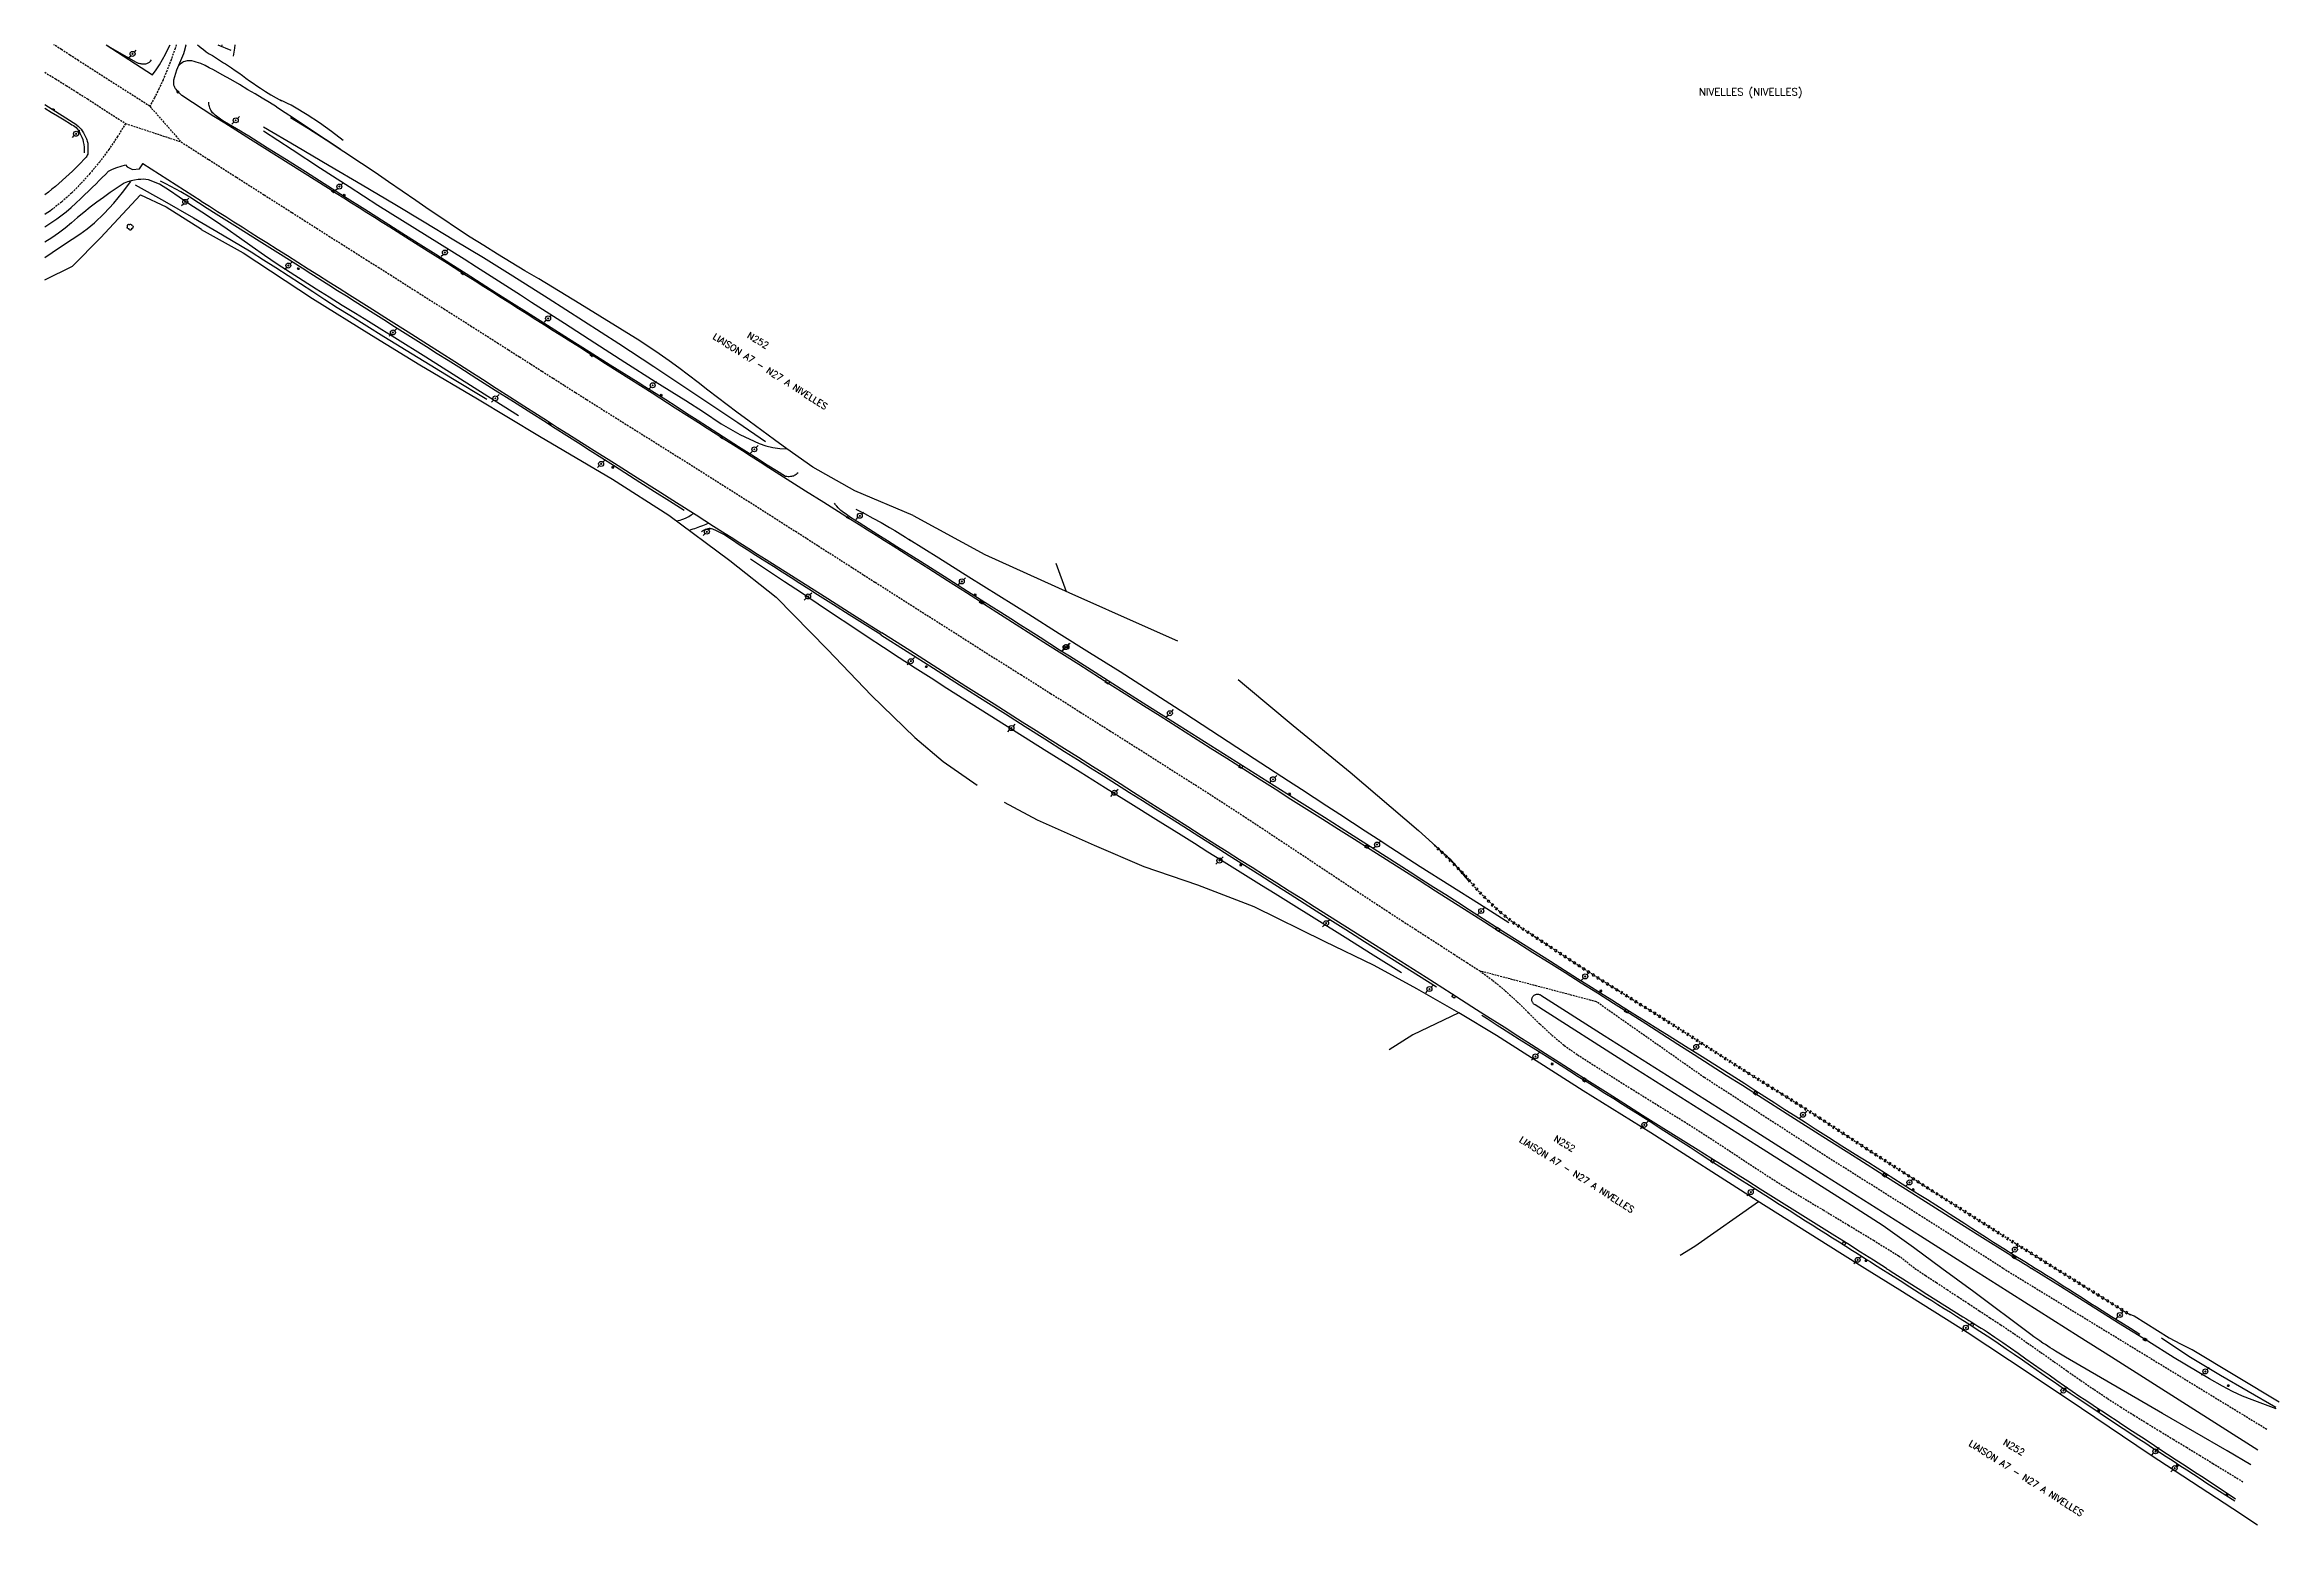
# Model space of a CAD drawing. Header units: millimetres. Extents: x 146000 to 147000, y 145000 to 146000.
# Drawn here: x 146014 to 146614, y 145602 to 146000 of the extents above; entities that cross this region are included whole.
import ezdxf
from ezdxf.enums import TextEntityAlignment as Align

# ---------------------------------------------------------------- set-up
doc = ezdxf.new("R2010")
doc.units = ezdxf.units.MM
doc.linetypes.add('DASHED', pattern=[0.75, 0.5, -0.25])
doc.layers.get('0').update_dxf_attribs({"linetype": 'CONTINUOUS'})
for name, color, linetype in [('W0001', 6, 'DASHED'), ('W0008', 7, 'CONTINUOUS'), ('W0010', 4, 'CONTINUOUS'), ('W0015', 2, 'CONTINUOUS'), ('W0071', 7, 'CONTINUOUS'), ('W0120', 7, 'CONTINUOUS'), ('W0211', 2, 'CONTINUOUS'), ('W0214', 2, 'CONTINUOUS'), ('W0220', 5, 'DASHED'), ('W0300', 7, 'CONTINUOUS'), ('W0330', 7, 'CONTINUOUS'), ('W0401', 7, 'CONTINUOUS'), ('W0402', 7, 'CONTINUOUS'), ('W0473', 7, 'CONTINUOUS'), ('W0850', 7, 'CONTINUOUS'), ('W0980', 7, 'CONTINUOUS'), ('W0989', 7, 'CONTINUOUS'), ('W0990', 7, 'CONTINUOUS')]:
    doc.layers.add(name, color=color, linetype=linetype)
doc.styles.get("Standard").update_dxf_attribs({"font": 'romans.shx', "width": 0.85})

msp = doc.modelspace()

# ---------------------------------------------------------------- texts
at = {"layer": 'W0980'}
msp.add_text('NIVELLES (NIVELLES)', height=2, dxfattribs=at).set_placement((146472.42, 145987.15), align=Align.MIDDLE)
at = {"layer": 'W0989'}
for p in [(146210.01, 145911.51), (146426.73, 145695.56), (146547.51, 145613.92)]:
    msp.add_text('LIAISON A7 - N27 A NIVELLES  ', height=1.75, rotation=327.5145, dxfattribs=at).set_placement(p, align=Align.MIDDLE_CENTER)
at = {"layer": 'W0990'}
for p in [(146206.74, 145919.86), (146423.46, 145703.92), (146544.24, 145622.28)]:
    msp.add_text('N252  ', height=1.75, rotation=328.81949, dxfattribs=at).set_placement(p, align=Align.MIDDLE_CENTER)

# ---------------------------------------------------------------- blocks, each defined once
blk = doc.blocks.new('T473')
for p, q in [((-0.166667, 0.166667), (0.166667, -0.166667)), ((-0.166667, -0.166667), (0.166667, 0.166667)), ((0.500001, 0.500001), (1.000002, 1.000002)), ((-1.000002, -1.000002), (-0.500001, -0.500001))]:
    blk.add_line(p, q)
blk.add_ellipse((0, 0), major_axis=(0.471405, 0.471405), ratio=1, start_param=5.4977871438, end_param=11.780972451)
blk = doc.blocks.new('T401')
for p, q in [((-0.3, 0.3), (0, 0.3)), ((-0.3, -0.25), (-0.3, 0.3)), ((-0.3, 0.15), (0, 0.15)), ((-0.3, 0), (0, 0)), ((0, 0.3), (0, -0.25)), ((-0.3, -0.15), (0, -0.15)), ((-0.3, -0.25), (-0.3, -0.3)), ((-0.3, -0.3), (0, -0.3)), ((0, -0.3), (0, -0.25))]:
    blk.add_line(p, q)
blk = doc.blocks.new('T850')
for p, q in [((-0.25, -0.15), (0, 0.32)), ((0, 0.32), (0.25, -0.15)), ((-0.25, -0.15), (0.25, -0.15))]:
    blk.add_line(p, q)
for major_axis in [(-0.106, 0.106), (-0.0354, 0.0354), (-0.0236, 0.0236)]:
    blk.add_ellipse((0, 0), major_axis=major_axis, ratio=1, start_param=3.926991, end_param=10.210176)
blk = doc.blocks.new('T300')
for p, q in [((-0.8, 0.51), (-0.86, 0.34)), ((-0.86, 0.34), (-0.86, 0.17)), ((-0.86, 0.17), (-0.74, 0.06)), ((-0.69, 0.63), (-0.8, 0.51)), ((-0.8, -0.06), (-0.74, 0.06)), ((-0.74, 0.06), (-0.69, 0.11)), ((-0.57, 0.69), (-0.69, 0.63)), ((-0.46, 0.69), (-0.57, 0.69)), ((-0.29, 0.63), (-0.46, 0.69)), ((-0.29, 0.63), (-0.17, 0.74)), ((-0.23, 0.57), (-0.29, 0.63)), ((-0.17, 0.74), (-0.06, 0.8)), ((-0.06, 0.8), (0.06, 0.8)), ((0.06, 0.8), (0.23, 0.74)), ((0.23, 0.74), (0.34, 0.63)), ((0.34, 0.63), (0.4, 0.51)), ((0.46, 0.46), (0.34, 0.46)), ((0.4, 0.51), (0.4, 0.46)), ((0.57, 0.4), (0.46, 0.46)), ((0.57, 0.4), (0.69, 0.29)), ((0.69, 0.29), (0.74, 0.17)), ((0.74, 0.06), (0.69, -0.17)), ((0.74, 0.17), (0.74, 0.06)), ((-0.8, -0.17), (-0.8, -0.06)), ((-0.8, -0.23), (-0.8, -0.17)), ((-0.74, -0.34), (-0.8, -0.23)), ((-0.69, -0.4), (-0.74, -0.34)), ((-0.51, -0.46), (-0.69, -0.4)), ((-0.4, -0.46), (-0.51, -0.46)), ((-0.4, -0.46), (-0.34, -0.46)), ((-0.34, -0.46), (-0.34, -0.4)), ((-0.34, -0.51), (-0.34, -0.46)), ((-0.29, -0.63), (-0.34, -0.51)), ((-0.17, -0.74), (-0.29, -0.63)), ((-0.06, -0.8), (-0.17, -0.74)), ((0.06, -0.8), (-0.06, -0.8)), ((0.17, -0.74), (0.06, -0.8)), ((0.23, -0.69), (0.17, -0.74)), ((0.29, -0.46), (0.23, -0.46)), ((0.29, -0.63), (0.23, -0.69)), ((0.46, -0.4), (0.29, -0.46)), ((0.34, -0.51), (0.29, -0.63)), ((0.34, -0.51), (0.34, -0.46)), ((0.57, -0.34), (0.46, -0.4)), ((0.63, -0.29), (0.57, -0.34)), ((0.69, -0.17), (0.63, -0.29))]:
    blk.add_line(p, q)
blk = doc.blocks.new('t220o')
at = {"color": 0, "linetype": 'Continuous'}
for p, q in [((-0.25, 0.25), (0.25, 0.25)), ((-0.25, -0.25), (0.25, -0.25))]:
    blk.add_line(p, q, dxfattribs=at)

# ---------------------------------------------------------------- linework, layer by layer
at = {"layer": 'W0001'}
for points in [[(146042.25, 145983.43), (146023.07, 145995.71), (146020.8, 145997.18), (146018.53, 145998.67), (146016.5, 146000)], [(146049.36, 146000), (146049.06, 145998.97), (146047.97, 145995.96), (146046.82, 145993), (146045.8, 145990.54), (146044.71, 145988.13), (146043.52, 145985.75), (146042.25, 145983.43)], [(146014, 145992.58), (146016.89, 145990.81), (146019.77, 145989.02), (146022.64, 145987.22), (146025.51, 145985.41), (146035.72, 145978.81)], [(146035.72, 145978.81), (146033.58, 145975.27), (146031.27, 145971.84), (146028.79, 145968.53), (146026.16, 145965.35), (146023.74, 145962.67), (146021.2, 145960.1), (146018.52, 145957.68), (146015.67, 145955.45), (146015.25, 145955.16), (146014.84, 145954.87), (146014.42, 145954.58), (146014, 145954.3)], [(146035.72, 145978.81), (146050.65, 145973.87)], [(146042.25, 145983.43), (146050.65, 145973.87)], [(146050.65, 145973.87), (146058.1, 145969.1), (146065.55, 145964.34), (146073.01, 145959.59), (146080.47, 145954.84), (146083.77, 145952.74), (146087.08, 145950.65), (146090.38, 145948.55), (146093.69, 145946.46), (146097, 145944.37), (146100.3, 145942.28), (146103.61, 145940.18), (146106.91, 145938.09), (146114.1, 145933.53), (146121.28, 145928.98), (146128.46, 145924.42), (146135.64, 145919.86), (146138.64, 145917.95), (146141.64, 145916.04), (146144.64, 145914.12), (146147.64, 145912.21), (146150.64, 145910.3), (146153.64, 145908.39), (146156.65, 145906.48), (146159.65, 145904.58), (146163.48, 145902.17), (146167.3, 145899.76), (146171.13, 145897.36), (146174.97, 145894.96), (146178.8, 145892.56), (146182.63, 145890.16), (146186.46, 145887.76), (146190.28, 145885.35), (146196.65, 145881.31), (146203.02, 145877.27), (146209.38, 145873.22), (146215.74, 145869.16), (146218.81, 145867.21), (146221.87, 145865.25), (146224.94, 145863.29), (146228, 145861.33), (146231.07, 145859.37), (146234.13, 145857.41), (146237.2, 145855.45), (146240.26, 145853.5), (146247.28, 145849.03), (146254.31, 145844.56), (146261.33, 145840.1), (146268.36, 145835.64), (146268.36, 145835.63), (146276.34, 145830.62), (146284.32, 145825.59), (146292.29, 145820.56), (146300.26, 145815.52), (146307.91, 145810.68), (146315.57, 145805.83), (146323.21, 145800.97), (146330.83, 145796.07), (146335.98, 145792.71), (146341.12, 145789.33), (146346.25, 145785.93), (146351.37, 145782.53), (146356.5, 145779.12), (146361.62, 145775.71), (146366.75, 145772.32), (146371.89, 145768.94), (146375.35, 145766.68), (146378.82, 145764.43), (146382.28, 145762.19), (146385.75, 145759.95), (146389.23, 145757.71), (146392.69, 145755.46), (146396.16, 145753.22), (146399.62, 145750.96)], [(146399.62, 145750.96), (146403.15, 145748.43), (146406.48, 145745.65), (146409.65, 145742.7), (146412.74, 145739.67), (146415.83, 145736.65), (146419.01, 145733.71), (146422.35, 145730.93), (146425.9, 145728.42), (146433.04, 145723.87), (146440.21, 145719.37), (146447.4, 145714.9), (146454.59, 145710.44), (146458.43, 145708.02), (146462.24, 145705.56), (146466.04, 145703.06), (146469.82, 145700.55), (146473.61, 145698.05), (146477.41, 145695.57), (146481.25, 145693.14), (146485.12, 145690.77), (146491.91, 145686.71), (146498.69, 145682.64), (146505.45, 145678.54), (146512.17, 145674.38), (146512.75, 145673.99), (146513.31, 145673.58), (146513.86, 145673.15), (146514.4, 145672.71), (146514.93, 145672.26), (146515.47, 145671.82), (146516.02, 145671.4), (146516.59, 145671)], [(146540.29, 145671), (146517.91, 145685.24), (146491.89, 145701.63), (146459.92, 145722.33), (146430.98, 145742.67), (146399.62, 145750.96)], [(146516.59, 145671), (146519.45, 145669.08), (146522.33, 145667.18), (146525.2, 145665.28), (146528.09, 145663.39), (146530.97, 145661.51), (146533.86, 145659.62), (146536.74, 145657.73), (146539.62, 145655.84), (146543.24, 145653.41), (146546.84, 145650.93), (146550.41, 145648.42), (146553.98, 145645.9), (146557.54, 145643.38), (146561.12, 145640.88), (146564.73, 145638.41), (146568.36, 145636), (146571.85, 145633.75), (146575.37, 145631.54), (146578.9, 145629.36), (146582.44, 145627.2), (146585.99, 145625.05), (146589.54, 145622.9), (146593.08, 145620.75), (146596.62, 145618.57), (146604.82, 145613.56)], [(146540.29, 145671), (146611.2, 145627.72)]]:
    msp.add_lwpolyline(points, dxfattribs=at)
at = {"layer": 'W0008'}
for points in [[(146030.54, 146000), (146042.99, 145991.89)], [(146042.98, 145991.89), (146043.94, 145993.24), (146044.85, 145994.62), (146045.7, 145996.04), (146046.48, 145997.49), (146047.12, 145998.76), (146047.69, 146000)], [(146051.99, 146000), (146051.96, 145999.88), (146051.49, 145998.15), (146051.28, 145997.5), (146051.03, 145996.87), (146050.76, 145996.25), (146050.48, 145995.63), (146050.19, 145995.02), (146049.92, 145994.4), (146049.66, 145993.78), (146049.44, 145993.14), (146049.15, 145992.27), (146048.86, 145991.39), (146048.65, 145990.47), (146048.6, 145989.53), (146048.65, 145989.18), (146048.75, 145988.85), (146048.89, 145988.53), (146049.05, 145988.23), (146049.2, 145988), (146049.39, 145987.78), (146049.58, 145987.58), (146049.77, 145987.38), (146050.03, 145987.1), (146050.29, 145986.83), (146050.56, 145986.56), (146050.84, 145986.3)], [(146266.73, 145849.39), (146261.68, 145852.63), (146256.63, 145855.87), (146251.57, 145859.09), (146246.51, 145862.31), (146244.24, 145863.75), (146241.96, 145865.18), (146239.69, 145866.61), (146237.41, 145868.04), (146235.13, 145869.46), (146232.86, 145870.89), (146230.58, 145872.32), (146228.31, 145873.75), (146223.37, 145876.87), (146218.44, 145879.99), (146213.51, 145883.12), (146208.58, 145886.25), (146206.22, 145887.76), (146203.86, 145889.27), (146201.5, 145890.78), (146199.14, 145892.29), (146196.78, 145893.8), (146194.42, 145895.31), (146192.06, 145896.82), (146189.7, 145898.33), (146183.46, 145902.3), (146177.21, 145906.27), (146170.96, 145910.24), (146164.71, 145914.2), (146162.37, 145915.68), (146160.03, 145917.17), (146157.69, 145918.65), (146155.35, 145920.13), (146153, 145921.61), (146150.66, 145923.09), (146148.32, 145924.57), (146145.98, 145926.05), (146143.65, 145927.53), (146141.33, 145929.01), (146139.01, 145930.48), (146136.68, 145931.96), (146134.36, 145933.44), (146132.04, 145934.92), (146129.71, 145936.4), (146127.39, 145937.88), (146122.24, 145941.14), (146117.09, 145944.4), (146111.94, 145947.65), (146106.79, 145950.9), (146104.72, 145952.21), (146102.65, 145953.51), (146100.59, 145954.81), (146098.52, 145956.11), (146096.45, 145957.42), (146094.38, 145958.72), (146092.31, 145960.02), (146090.24, 145961.32), (146083.27, 145965.7), (146076.3, 145970.08), (146069.33, 145974.46), (146062.38, 145978.87), (146059.49, 145980.72), (146056.6, 145982.57), (146053.72, 145984.43), (146050.84, 145986.3)], [(146022.6, 145978.39), (146014, 145983.78)], [(146022.6, 145978.4), (146023.02, 145978.06), (146023.41, 145977.68), (146023.77, 145977.28), (146024.1, 145976.85), (146024.43, 145976.34), (146024.71, 145975.8), (146024.96, 145975.25), (146025.2, 145974.69), (146025.32, 145974.4), (146025.43, 145974.1), (146025.52, 145973.79), (146025.59, 145973.48), (146025.62, 145973.06), (146025.61, 145972.64), (146025.58, 145972.22), (146025.57, 145971.8), (146025.57, 145971.5), (146025.6, 145971.19), (146025.6, 145970.87), (146025.55, 145970.56), (146025.45, 145970.28), (146025.32, 145970.02), (146025.16, 145969.78), (146024.97, 145969.56)], [(146024.97, 145969.56), (146023.26, 145967.77), (146021.5, 145966.03), (146019.69, 145964.34), (146017.83, 145962.7), (146016.89, 145961.9), (146015.94, 145961.11), (146014.98, 145960.34), (146014, 145959.59)], [(146031.11, 145965.99), (146032.22, 145966.53), (146033.36, 145966.99), (146034.54, 145967.36), (146035.74, 145967.65), (146036.17, 145967.15), (146037.6, 145966.4), (146039.45, 145966.6), (146040.33, 145967.93), (146040.33, 145967.93), (146040.33, 145967.93), (146040.32, 145967.93), (146040.32, 145967.93)], [(146056.07, 145957.95), (146040.33, 145967.93)], [(146014, 145951.04), (146015.11, 145951.74), (146016.21, 145952.46), (146017.29, 145953.2), (146018.35, 145953.97), (146019.74, 145955.07), (146021.07, 145956.23), (146022.38, 145957.41), (146023.68, 145958.61), (146024.73, 145959.59), (146025.76, 145960.58), (146026.78, 145961.59), (146027.8, 145962.6), (146028.64, 145963.44), (146029.48, 145964.28), (146030.32, 145965.13), (146031.15, 145965.98)], [(146056.07, 145957.95), (146058.27, 145956.56), (146060.47, 145955.16), (146062.67, 145953.77), (146064.87, 145952.37), (146067.06, 145950.98), (146069.26, 145949.58), (146071.46, 145948.19), (146073.66, 145946.79), (146076.45, 145945.03), (146079.23, 145943.28), (146082.02, 145941.52), (146084.8, 145939.77), (146087.59, 145938.01), (146090.37, 145936.26), (146093.16, 145934.5), (146095.94, 145932.74), (146101.17, 145929.44), (146106.4, 145926.14), (146111.63, 145922.83), (146116.85, 145919.51), (146120.56, 145917.15), (146124.25, 145914.78), (146127.95, 145912.4), (146131.64, 145910.03), (146135.33, 145907.65), (146139.03, 145905.28), (146142.72, 145902.91), (146146.43, 145900.55), (146149.13, 145898.83), (146151.83, 145897.11), (146154.54, 145895.4), (146157.25, 145893.7), (146159.96, 145891.99), (146162.67, 145890.28), (146165.38, 145888.57), (146168.08, 145886.86), (146173.32, 145883.54), (146178.56, 145880.21), (146183.8, 145876.89), (146189.04, 145873.56), (146191.4, 145872.06), (146193.76, 145870.56), (146196.12, 145869.05), (146198.47, 145867.55), (146200.83, 145866.05), (146203.19, 145864.55), (146205.55, 145863.05), (146207.91, 145861.55), (146215.67, 145856.63), (146223.43, 145851.72), (146231.19, 145846.81), (146238.96, 145841.91)], [(146266.65, 145849.44), (146275.06, 145844.1), (146283.46, 145838.76), (146291.86, 145833.42), (146300.27, 145828.07), (146304.75, 145825.22), (146309.23, 145822.37), (146313.71, 145819.52), (146318.19, 145816.67), (146322.67, 145813.82), (146327.15, 145810.98), (146331.63, 145808.13), (146336.11, 145805.28), (146340.37, 145802.58), (146344.64, 145799.88), (146348.9, 145797.18), (146353.16, 145794.48), (146357.42, 145791.78), (146361.69, 145789.08), (146365.95, 145786.38), (146370.21, 145783.67), (146374.59, 145780.89), (146378.97, 145778.11), (146383.35, 145775.33), (146387.73, 145772.54), (146392.11, 145769.76), (146396.48, 145766.98), (146400.87, 145764.2), (146405.25, 145761.42), (146409.58, 145758.68), (146413.91, 145755.95), (146418.24, 145753.23), (146422.57, 145750.5), (146426.91, 145747.78), (146431.24, 145745.05), (146435.57, 145742.31), (146439.89, 145739.57), (146444.23, 145736.82), (146448.56, 145734.05), (146452.89, 145731.29), (146457.22, 145728.51), (146461.54, 145725.74), (146465.87, 145722.97), (146470.2, 145720.21), (146474.54, 145717.44), (146483.19, 145711.94), (146491.85, 145706.44), (146500.51, 145700.94), (146509.18, 145695.45), (146517.46, 145690.21), (146525.75, 145684.98), (146534.04, 145679.75), (146542.33, 145674.52)], [(146508.89, 145671), (146505.43, 145673.19), (146501.97, 145675.37), (146498.51, 145677.55), (146495.05, 145679.73), (146490.04, 145682.89), (146485.03, 145686.03), (146480.02, 145689.18), (146475.01, 145692.32), (146471.68, 145694.41), (146468.35, 145696.49), (146465.02, 145698.57), (146461.69, 145700.65), (146458.36, 145702.74), (146455.03, 145704.82), (146451.7, 145706.91), (146448.38, 145708.99), (146443.38, 145712.13), (146438.39, 145715.28), (146433.4, 145718.42), (146428.42, 145721.58), (146424.7, 145723.94), (146420.99, 145726.31), (146417.29, 145728.68), (146413.58, 145731.06), (146409.87, 145733.43), (146406.17, 145735.81), (146402.46, 145738.18), (146398.75, 145740.55), (146391.97, 145744.86), (146385.2, 145749.17), (146378.42, 145753.47), (146371.64, 145757.77), (146367.51, 145760.39), (146363.38, 145763), (146359.24, 145765.61), (146355.11, 145768.23), (146351.78, 145770.33), (146348.44, 145772.44), (146345.11, 145774.54), (146341.78, 145776.65), (146338.45, 145778.75), (146335.11, 145780.86), (146331.78, 145782.97), (146328.45, 145785.08), (146324.81, 145787.39), (146321.17, 145789.7), (146317.54, 145792.01), (146313.9, 145794.32), (146310.26, 145796.64), (146306.62, 145798.95), (146302.98, 145801.26), (146299.34, 145803.57), (146295.57, 145805.96), (146291.79, 145808.34), (146288.01, 145810.72), (146284.23, 145813.1), (146280.44, 145815.49), (146276.66, 145817.87), (146272.89, 145820.26), (146269.11, 145822.65), (146261.56, 145827.45), (146254.02, 145832.26), (146246.49, 145837.08), (146238.96, 145841.91)], [(146542.33, 145674.52), (146542.7, 145674.29), (146543.08, 145674.06), (146543.45, 145673.82), (146543.82, 145673.59), (146544.85, 145672.94), (146545.88, 145672.29), (146546.9, 145671.65), (146547.93, 145671)], [(146508.89, 145671), (146509.22, 145670.79), (146509.54, 145670.59), (146509.87, 145670.38), (146510.19, 145670.18), (146512.6, 145668.66), (146515, 145667.14), (146517.41, 145665.62), (146519.81, 145664.09), (146522.22, 145662.57), (146524.62, 145661.05), (146527.03, 145659.53), (146529.43, 145658.01), (146530.25, 145657.5), (146531.07, 145656.99), (146531.89, 145656.49), (146532.7, 145655.98), (146533.52, 145655.47), (146534.34, 145654.96), (146535.15, 145654.44), (146535.95, 145653.92), (146538.06, 145652.5), (146540.16, 145651.06), (146542.24, 145649.61), (146544.33, 145648.16), (146546.4, 145646.71), (146548.47, 145645.26), (146550.53, 145643.8), (146552.6, 145642.35), (146554.66, 145640.89), (146556.73, 145639.45), (146558.81, 145638.01), (146560.9, 145636.58), (146562.08, 145635.79), (146563.26, 145635), (146564.44, 145634.22), (146565.63, 145633.45), (146566.82, 145632.67), (146568.01, 145631.9), (146569.2, 145631.12), (146570.38, 145630.34), (146572.73, 145628.79), (146575.08, 145627.24), (146577.42, 145625.69), (146579.76, 145624.14), (146582.11, 145622.59), (146584.46, 145621.05), (146586.81, 145619.5), (146589.17, 145617.97), (146591.72, 145616.32), (146594.27, 145614.68), (146594.27, 145614.68), (146594.27, 145614.68), (146602.76, 145608.99), (146602.76, 145608.99), (146602.76, 145608.99), (146602.76, 145608.99), (146602.76, 145608.99)], [(146606.88, 145618.14), (146600.49, 145621.9), (146583.1, 145631.98), (146556.99, 145647.13), (146556.12, 145647.65), (146555.25, 145648.17), (146554.39, 145648.71), (146553.54, 145649.25), (146552.89, 145649.66), (146552.25, 145650.07), (146551.62, 145650.49), (146550.98, 145650.92), (146550.16, 145651.48), (146549.34, 145652.05), (146548.53, 145652.63), (146547.73, 145653.22), (146532.4, 145664.65), (146523.79, 145671)], [(146531.85, 145671), (146538.68, 145666.68), (146560.72, 145652.69), (146569.41, 145647.19), (146608.74, 145622.25)], [(146613.66, 145633.19), (146613.66, 145633.19), (146613.66, 145633.19), (146607.15, 145635.65), (146607.15, 145635.65), (146604.59, 145636.61), (146601.92, 145637.88), (146599.23, 145639.32), (146595.76, 145641.29), (146586.25, 145646.98), (146579.14, 145651.42), (146571.32, 145656.29), (146563.52, 145661.18), (146555.72, 145666.09), (146547.93, 145671)]]:
    msp.add_lwpolyline(points, dxfattribs=at)
at = {"layer": 'W0010'}
for points in [[(146030.56, 146000), (146032.1, 145998.95), (146038.58, 145995.27), (146038.75, 145995.19), (146038.93, 145995.13), (146039.12, 145995.07), (146039.3, 145995.02), (146039.55, 145994.97), (146039.8, 145994.92), (146040.05, 145994.89), (146040.3, 145994.87), (146040.58, 145994.85), (146040.85, 145994.84), (146041.14, 145994.86), (146041.41, 145994.92), (146041.79, 145995.08), (146042.14, 145995.3), (146042.45, 145995.57), (146042.72, 145995.88)], [(146014, 145982.94), (146015.74, 145981.89), (146017.48, 145980.83), (146019.22, 145979.76), (146020.95, 145978.69), (146021.33, 145978.47), (146021.72, 145978.26), (146022.1, 145978.02), (146022.44, 145977.74), (146022.75, 145977.4), (146023.01, 145977.02), (146023.25, 145976.63), (146023.46, 145976.23), (146023.74, 145975.67), (146024, 145975.1), (146024.21, 145974.52), (146024.38, 145973.91), (146024.52, 145973.16), (146024.6, 145972.41), (146024.62, 145971.65), (146024.59, 145970.89)], [(146213.06, 145883.94), (146210.61, 145885.46), (146208.16, 145886.99), (146205.71, 145888.52), (146203.27, 145890.07), (146200.47, 145891.85), (146197.67, 145893.65), (146194.88, 145895.46), (146192.09, 145897.27), (146189.3, 145899.08), (146186.51, 145900.88), (146183.71, 145902.68), (146180.91, 145904.47), (146179.05, 145905.65), (146177.18, 145906.83), (146175.31, 145908), (146173.44, 145909.17), (146171.58, 145910.34), (146169.71, 145911.51), (146167.84, 145912.68), (146165.97, 145913.86), (146160.35, 145917.4), (146154.73, 145920.94), (146149.11, 145924.49), (146143.49, 145928.04), (146139.43, 145930.62), (146135.36, 145933.21), (146131.3, 145935.79), (146127.24, 145938.38), (146123.18, 145940.96), (146119.12, 145943.55), (146115.06, 145946.13), (146111, 145948.71), (146105.53, 145952.18), (146100.06, 145955.65), (146094.58, 145959.11), (146089.11, 145962.57), (146084.04, 145965.78), (146078.97, 145969), (146073.9, 145972.21), (146068.82, 145975.4), (146067.74, 145976.06), (146066.65, 145976.7), (146065.55, 145977.34), (146064.45, 145977.97), (146063.36, 145978.62), (146062.28, 145979.29), (146061.23, 145980), (146060.2, 145980.75), (146059.82, 145981.05), (146059.44, 145981.36), (146059.09, 145981.7), (146058.78, 145982.09), (146058.61, 145982.39), (146058.49, 145982.71), (146058.39, 145983.03), (146058.3, 145983.36), (146058.22, 145983.65), (146058.15, 145983.96), (146058.1, 145984.26), (146058.07, 145984.57)], [(146185.88, 145874.77), (146181.89, 145877.28), (146177.9, 145879.8), (146173.92, 145882.32), (146169.94, 145884.85), (146166.81, 145886.84), (146163.69, 145888.84), (146160.56, 145890.84), (146157.44, 145892.83), (146154.31, 145894.83), (146151.18, 145896.83), (146148.06, 145898.82), (146144.93, 145900.82), (146140.01, 145903.94), (146135.09, 145907.05), (146130.17, 145910.17), (146125.25, 145913.28), (146122.38, 145915.1), (146119.5, 145916.91), (146116.62, 145918.73), (146113.74, 145920.54), (146110.87, 145922.36), (146107.99, 145924.17), (146105.11, 145925.99), (146102.24, 145927.81), (146099.85, 145929.32), (146097.47, 145930.83), (146095.08, 145932.35), (146092.7, 145933.86), (146090.31, 145935.38), (146087.93, 145936.89), (146085.54, 145938.41), (146083.15, 145939.92), (146077.38, 145943.55), (146071.6, 145947.19), (146065.83, 145950.82), (146060.05, 145954.45), (146057.69, 145955.95), (146055.34, 145957.47), (146052.97, 145958.96), (146050.57, 145960.4), (146049.24, 145961.16), (146047.88, 145961.89), (146046.52, 145962.6), (146045.14, 145963.28)], [(146216.49, 145884.91), (146216.25, 145884.68), (146215.98, 145884.47), (146215.71, 145884.29), (146215.41, 145884.13), (146215.18, 145884.03), (146214.94, 145883.95), (146214.69, 145883.9), (146214.45, 145883.86), (146214.1, 145883.84), (146213.75, 145883.84), (146213.41, 145883.88), (146213.06, 145883.94)], [(146243.01, 145865.02), (146240.45, 145866.61), (146237.9, 145868.21), (146235.36, 145869.84), (146232.83, 145871.47), (146231.69, 145872.19), (146230.55, 145872.91), (146229.42, 145873.65), (146228.34, 145874.46), (146227.95, 145874.79), (146227.58, 145875.14), (146227.22, 145875.51), (146226.88, 145875.88), (146226.71, 145876.08), (146226.54, 145876.28), (146226.39, 145876.49), (146226.24, 145876.7)], [(146238.74, 145841.33), (146234.47, 145844.02), (146230.2, 145846.72), (146225.93, 145849.42), (146221.67, 145852.12), (146219.3, 145853.62), (146216.94, 145855.13), (146214.57, 145856.64), (146212.21, 145858.15), (146209.85, 145859.66), (146207.48, 145861.17), (146205.12, 145862.67), (146202.74, 145864.17), (146200.66, 145865.54), (146198.59, 145866.97), (146196.46, 145868.33), (146194.21, 145869.47), (146193.88, 145869.6), (146193.54, 145869.72), (146193.19, 145869.81), (146192.83, 145869.85), (146192.51, 145869.84), (146192.19, 145869.79), (146191.89, 145869.71), (146191.59, 145869.61), (146191.29, 145869.49), (146191, 145869.35), (146190.73, 145869.19), (146190.47, 145869.01)], [(146548.86, 145671), (146546.07, 145672.74), (146543.28, 145674.48), (146540.5, 145676.23), (146537.72, 145677.98), (146535.77, 145679.22), (146533.83, 145680.47), (146531.88, 145681.72), (146529.94, 145682.97), (146528, 145684.22), (146526.06, 145685.47), (146524.12, 145686.72), (146522.17, 145687.96), (146519.92, 145689.39), (146517.67, 145690.81), (146515.42, 145692.24), (146513.17, 145693.66), (146510.91, 145695.08), (146508.66, 145696.5), (146506.41, 145697.92), (146504.16, 145699.34), (146500.55, 145701.62), (146496.95, 145703.89), (146493.34, 145706.17), (146489.74, 145708.45), (146487.04, 145710.18), (146484.35, 145711.91), (146481.65, 145713.64), (146478.96, 145715.38), (146476.26, 145717.12), (146473.57, 145718.85), (146470.87, 145720.58), (146468.17, 145722.3), (146463.77, 145725.09), (146459.36, 145727.86), (146454.94, 145730.63), (146450.53, 145733.4), (146447.45, 145735.34), (146444.37, 145737.27), (146441.29, 145739.2), (146438.21, 145741.14), (146435.13, 145743.07), (146432.05, 145745), (146428.98, 145746.94), (146425.9, 145748.88), (146418.65, 145753.47), (146411.4, 145758.07), (146404.15, 145762.68), (146396.91, 145767.29), (146393.71, 145769.34), (146390.51, 145771.39), (146387.31, 145773.44), (146384.11, 145775.49), (146380.91, 145777.54), (146377.71, 145779.59), (146374.51, 145781.63), (146371.3, 145783.68), (146364.59, 145787.94), (146357.87, 145792.2), (146351.15, 145796.44), (146344.42, 145800.7), (146341.01, 145802.85), (146337.6, 145805.01), (146334.19, 145807.16), (146330.78, 145809.32), (146327.36, 145811.48), (146323.95, 145813.63), (146320.54, 145815.79), (146317.13, 145817.95), (146310.19, 145822.35), (146303.25, 145826.76), (146296.31, 145831.17), (146289.38, 145835.58), (146286.74, 145837.25), (146284.11, 145838.92), (146281.48, 145840.6), (146278.85, 145842.27), (146276.21, 145843.94), (146273.58, 145845.62), (146270.95, 145847.29), (146268.32, 145848.96), (146261.99, 145852.98), (146255.67, 145856.99), (146249.34, 145861.01), (146243.02, 145865.02)], [(146238.73, 145841.33), (146245.77, 145836.85), (146252.82, 145832.37), (146259.86, 145827.89), (146266.91, 145823.42), (146272.2, 145820.06), (146277.49, 145816.71), (146282.78, 145813.35), (146288.08, 145810), (146291.56, 145807.8), (146295.05, 145805.59), (146298.54, 145803.39), (146302.03, 145801.18), (146305.52, 145798.98), (146309.01, 145796.78), (146312.49, 145794.57), (146315.98, 145792.36), (146320.07, 145789.77), (146324.16, 145787.17), (146328.24, 145784.57), (146332.33, 145781.97), (146336.42, 145779.36), (146340.5, 145776.76), (146344.59, 145774.16), (146348.68, 145771.56), (146353.67, 145768.4), (146358.66, 145765.23), (146363.66, 145762.07), (146368.65, 145758.91), (146373.48, 145755.86), (146378.32, 145752.81), (146383.15, 145749.76), (146387.99, 145746.71)], [(146400.19, 145739.08), (146401.58, 145738.19), (146402.96, 145737.3), (146404.34, 145736.41), (146405.73, 145735.52), (146410.23, 145732.66), (146414.73, 145729.8), (146419.24, 145726.94), (146423.75, 145724.09), (146426.12, 145722.6), (146428.5, 145721.11), (146430.87, 145719.62), (146433.25, 145718.14), (146435.62, 145716.65), (146438, 145715.16), (146440.37, 145713.66), (146442.74, 145712.17), (146445.42, 145710.45), (146448.11, 145708.73), (146450.79, 145707.01), (146453.46, 145705.28), (146456.14, 145703.55), (146458.82, 145701.82), (146461.5, 145700.1), (146464.19, 145698.38), (146466.84, 145696.69), (146469.49, 145695.01), (146472.14, 145693.33), (146474.8, 145691.65), (146477.45, 145689.97), (146480.11, 145688.3), (146482.76, 145686.62), (146485.41, 145684.94), (146487.21, 145683.8), (146489, 145682.66), (146490.79, 145681.52), (146492.59, 145680.39), (146494.38, 145679.25), (146496.17, 145678.11), (146497.96, 145676.97), (146499.76, 145675.83), (146500.71, 145675.23), (146501.66, 145674.63), (146502.62, 145674.02), (146503.57, 145673.42), (146504.52, 145672.81), (146505.48, 145672.21), (146506.43, 145671.6), (146507.38, 145671)], [(146507.38, 145671), (146509.97, 145669.36), (146512.57, 145667.71), (146515.16, 145666.07), (146517.75, 145664.43), (146519.42, 145663.38), (146521.09, 145662.34), (146522.76, 145661.3), (146524.43, 145660.25), (146526.09, 145659.21), (146527.76, 145658.16), (146529.42, 145657.1), (146531.08, 145656.04), (146533.05, 145654.77), (146535.01, 145653.48), (146536.96, 145652.19), (146538.91, 145650.89), (146541.1, 145649.4), (146543.28, 145647.91), (146545.46, 145646.4), (146547.63, 145644.9), (146549.16, 145643.83), (146550.69, 145642.77), (146552.21, 145641.7), (146553.74, 145640.63), (146555.27, 145639.56), (146556.8, 145638.5), (146558.33, 145637.44), (146559.87, 145636.39), (146564.07, 145633.55), (146568.3, 145630.74), (146572.54, 145627.94), (146576.78, 145625.16), (146578.61, 145623.96), (146580.44, 145622.77), (146582.27, 145621.58), (146584.1, 145620.4), (146585.94, 145619.22), (146587.77, 145618.03), (146589.6, 145616.84), (146591.43, 145615.65), (146593.24, 145614.46), (146595.04, 145613.27), (146595.04, 145613.27), (146595.04, 145613.27), (146602.54, 145608.49), (146602.54, 145608.49), (146602.54, 145608.49), (146602.54, 145608.49)], [(146577.01, 145653.23), (146574.47, 145654.81), (146571.93, 145656.41), (146569.39, 145658), (146566.85, 145659.6), (146565.36, 145660.55), (146563.87, 145661.49), (146562.38, 145662.44), (146560.9, 145663.39), (146559.41, 145664.34), (146557.92, 145665.29), (146556.43, 145666.24), (146554.94, 145667.18), (146553.42, 145668.14), (146551.9, 145669.09), (146550.38, 145670.05), (146548.86, 145671)]]:
    msp.add_lwpolyline(points, dxfattribs=at)
at = {"layer": 'W0015'}
msp.add_lwpolyline([(146523.79, 145671), (146516.2, 145676.6), (146508, 145682.43), (146499.57, 145687.88), (146474.05, 145704.06), (146440.07, 145725.57), (146414.49, 145741.82), (146414.34, 145741.92), (146414.2, 145742.04), (146414.08, 145742.16), (146413.96, 145742.3), (146413.86, 145742.44), (146413.77, 145742.59), (146413.7, 145742.75), (146413.65, 145742.92), (146413.64, 145742.98), (146413.63, 145743.05), (146413.63, 145743.12), (146413.63, 145743.18), (146413.64, 145743.25), (146413.64, 145743.31), (146413.65, 145743.38), (146413.67, 145743.44), (146413.7, 145743.61), (146413.75, 145743.76), (146413.82, 145743.92), (146413.91, 145744.06), (146414.02, 145744.2), (146414.14, 145744.32), (146414.28, 145744.42), (146414.43, 145744.51), (146414.58, 145744.59), (146414.74, 145744.64), (146414.9, 145744.68), (146415.07, 145744.71), (146415.2, 145744.72), (146415.33, 145744.71), (146415.46, 145744.69), (146415.58, 145744.67), (146415.7, 145744.63), (146415.81, 145744.59), (146415.92, 145744.53), (146416.03, 145744.47), (146433.07, 145733.65), (146450.05, 145722.88), (146472.13, 145708.85), (146492.58, 145695.87), (146518.09, 145679.7), (146531.85, 145671)], dxfattribs=at)
at = {"layer": 'W0071'}
for points in [[(146055.08, 146000), (146055.54, 145999.58), (146056.09, 145999.11), (146056.65, 145998.66), (146057.43, 145998.1), (146058.24, 145997.58), (146059.06, 145997.07), (146059.87, 145996.56), (146060.41, 145996.21), (146060.96, 145995.86), (146061.5, 145995.51), (146062.05, 145995.16), (146062.59, 145994.81), (146063.14, 145994.46), (146063.68, 145994.11), (146064.22, 145993.75), (146065.19, 145993.08), (146066.16, 145992.39), (146067.12, 145991.7), (146068.08, 145991), (146069.04, 145990.31), (146070, 145989.62), (146070.98, 145988.95), (146071.96, 145988.29), (146073.36, 145987.4), (146074.78, 145986.53), (146076.21, 145985.7), (146077.66, 145984.88)], [(146076.3, 145983.27), (146074.39, 145984.44), (146072.48, 145985.6), (146070.56, 145986.75), (146068.63, 145987.89), (146066.34, 145989.25), (146064.04, 145990.6), (146061.72, 145991.93), (146059.37, 145993.19), (146058.24, 145993.79), (146057.11, 145994.37), (146055.94, 145994.91), (146054.73, 145995.33), (146054.14, 145995.49), (146053.53, 145995.61), (146052.91, 145995.67), (146052.29, 145995.65), (146051.95, 145995.59), (146051.63, 145995.49), (146051.32, 145995.35), (146051.02, 145995.19), (146050.7, 145994.98), (146050.39, 145994.74), (146050.11, 145994.47), (146049.85, 145994.18)], [(146094.21, 145974.25), (146091.05, 145976.66), (146087.81, 145978.96), (146084.5, 145981.15), (146081.11, 145983.21), (146080.2, 145983.72), (146079.27, 145984.2), (146078.33, 145984.65), (146077.37, 145985.06)], [(146076.3, 145983.27), (146078.58, 145981.79), (146080.86, 145980.31), (146083.13, 145978.82), (146085.4, 145977.32), (146087.44, 145975.97), (146089.47, 145974.61), (146091.5, 145973.25), (146093.53, 145971.89)], [(146183.74, 145871.97), (146184.25, 145872.06), (146184.74, 145872.19), (146185.23, 145872.34), (146185.71, 145872.52), (146186.4, 145872.83), (146187.08, 145873.18), (146187.73, 145873.57), (146188.35, 145873.99)], [(146192.44, 145871.39), (146191.62, 145871.02), (146190.78, 145870.67), (146189.94, 145870.33), (146189.1, 145870.02), (146188.62, 145869.85), (146188.15, 145869.7), (146187.67, 145869.55), (146187.18, 145869.42)]]:
    msp.add_lwpolyline(points, dxfattribs=at)
at = {"layer": 'W0120'}
msp.add_lwpolyline([(146060.52, 146000), (146064.06, 145998.56)], dxfattribs=at)
at = {"layer": 'W0211'}
for points in [[(146064.76, 145996.91), (146065.09, 145999.09), (146065.16, 146000)], [(146213.46, 145891.33), (146210.08, 145893.79), (146206.7, 145896.26), (146203.33, 145898.74), (146199.97, 145901.23), (146197.36, 145903.19), (146194.78, 145905.16), (146192.2, 145907.15), (146189.63, 145909.14), (146187.04, 145911.11), (146184.44, 145913.07), (146181.81, 145914.99), (146179.14, 145916.86), (146173.9, 145920.35), (146168.57, 145923.71), (146163.2, 145927), (146157.83, 145930.3), (146154.16, 145932.56), (146150.47, 145934.8), (146146.77, 145937.02), (146143.06, 145939.23), (146139.36, 145941.46), (146135.68, 145943.7), (146132.01, 145945.97), (146128.36, 145948.28), (146124.66, 145950.69), (146120.99, 145953.15), (146117.34, 145955.63), (146113.7, 145958.14), (146110.06, 145960.64), (146106.42, 145963.15), (146102.77, 145965.63), (146099.1, 145968.08), (146094.37, 145971.19), (146089.63, 145974.28), (146084.87, 145977.34), (146080.09, 145980.37)], [(146035.34, 145962.76), (146033.48, 145961.51), (146031.63, 145960.24), (146029.8, 145958.94), (146027.98, 145957.63), (146026.23, 145956.3), (146024.52, 145954.92), (146022.84, 145953.5), (146021.17, 145952.09), (146019.46, 145950.69), (146017.71, 145949.35), (146015.89, 145948.09), (146014, 145946.94)], [(146141.36, 145900.19), (146133.06, 145905.45), (146124.75, 145910.7), (146116.43, 145915.94), (146108.11, 145921.17), (146104.59, 145923.37), (146101.05, 145925.55), (146097.52, 145927.72), (146093.98, 145929.89), (146090.45, 145932.07), (146086.93, 145934.26), (146083.42, 145936.48), (146079.93, 145938.73), (146076.5, 145941), (146073.11, 145943.32), (146069.74, 145945.67), (146066.38, 145948.03), (146063.01, 145950.38), (146059.62, 145952.71), (146056.21, 145955), (146052.76, 145957.24), (146050.18, 145958.98), (146047.58, 145960.81), (146044.83, 145962.46), (146041.86, 145963.64), (146041.19, 145963.78), (146040.5, 145963.82), (146039.82, 145963.79), (146039.15, 145963.73), (146038.17, 145963.59), (146037.21, 145963.38), (146036.27, 145963.1), (146035.34, 145962.76)], [(146232, 145875.13), (146234.29, 145873.95), (146236.57, 145872.74), (146238.82, 145871.49), (146241.06, 145870.21), (146242.49, 145869.36), (146243.9, 145868.5), (146245.29, 145867.61), (146246.68, 145866.69)], [(146246.17, 145867.01), (146254.24, 145861.99), (146262.31, 145856.95), (146270.38, 145851.91), (146278.44, 145846.85), (146286.62, 145841.72), (146294.79, 145836.59), (146302.96, 145831.44), (146311.1, 145826.25), (146320.41, 145820.24), (146329.7, 145814.19), (146338.97, 145808.12), (146348.25, 145802.07), (146351.69, 145799.82), (146355.12, 145797.58), (146358.55, 145795.33), (146361.99, 145793.09), (146365.42, 145790.84), (146368.86, 145788.61), (146372.3, 145786.37), (146375.75, 145784.15), (146383.66, 145779.07), (146391.58, 145774.02), (146399.52, 145768.98), (146407.47, 145763.97)], [(146239.38, 145837.9), (146235, 145840.8), (146230.63, 145843.71), (146226.25, 145846.62), (146221.88, 145849.54), (146217.33, 145852.58), (146212.78, 145855.62), (146208.24, 145858.66), (146203.7, 145861.71)], [(146378.6, 145750.42), (146371.01, 145755.17), (146363.42, 145759.93), (146355.83, 145764.68), (146348.24, 145769.42), (146344.63, 145771.68), (146341.02, 145773.93), (146337.42, 145776.19), (146333.81, 145778.44), (146330.2, 145780.69), (146326.59, 145782.94), (146322.98, 145785.2), (146319.37, 145787.45), (146312.6, 145791.68), (146305.83, 145795.9), (146299.06, 145800.13), (146292.29, 145804.37), (146283.32, 145809.99), (146274.35, 145815.62), (146265.39, 145821.26), (146256.45, 145826.92), (146252.17, 145829.65), (146247.9, 145832.39), (146243.63, 145835.14), (146239.38, 145837.9)], [(146614.49, 145635.02), (146614.49, 145635.02), (146614.49, 145635.02), (146591.04, 145649.05), (146591.04, 145649.05), (146591.04, 145649.05), (146591.04, 145649.05), (146591.04, 145649.05), (146591.04, 145649.05), (146591.04, 145649.05), (146591.04, 145649.05), (146587.99, 145650.66), (146584.94, 145652.27)]]:
    msp.add_lwpolyline(points, dxfattribs=at)
at = {"layer": 'W0214'}
for points in [[(146072.83, 145976.86), (146080.48, 145971.82), (146088.14, 145966.81), (146095.83, 145961.84), (146103.54, 145956.89), (146106.84, 145954.8), (146110.15, 145952.72), (146113.46, 145950.65), (146116.78, 145948.59), (146120.1, 145946.52), (146123.41, 145944.46), (146126.72, 145942.38), (146130.03, 145940.3), (146132.99, 145938.41), (146135.95, 145936.51), (146138.91, 145934.61), (146141.86, 145932.7), (146144.82, 145930.8), (146147.77, 145928.89), (146150.73, 145926.99), (146153.69, 145925.09), (146161.8, 145919.87), (146169.91, 145914.63), (146178.05, 145909.43), (146186.25, 145904.34), (146191.03, 145901.27), (146195.81, 145898.1), (146200.76, 145895.16), (146205.99, 145892.77), (146207.81, 145892.17), (146209.67, 145891.73), (146211.56, 145891.45), (146213.46, 145891.33)], [(146582.81, 145652.31), (146586.7, 145649.68), (146590.64, 145647.14), (146594.64, 145644.68), (146598.68, 145642.29), (146598.68, 145642.29), (146598.68, 145642.29), (146598.68, 145642.29), (146598.68, 145642.29), (146598.68, 145642.29), (146598.68, 145642.29), (146598.68, 145642.29), (146598.68, 145642.29), (146613.57, 145633.68), (146613.57, 145633.68), (146613.57, 145633.68)]]:
    msp.add_lwpolyline(points, dxfattribs=at)
at = {"layer": 'W0220'}
for points in [[(146061.6, 145999.55), (146061.68, 146000)], [(146387.38, 145784.82), (146389.42, 145782.92), (146391.42, 145780.98), (146393.38, 145779.01), (146395.31, 145777), (146395.81, 145776.45), (146396.3, 145775.89), (146396.79, 145775.32), (146397.27, 145774.75), (146397.74, 145774.17), (146398.23, 145773.61), (146398.73, 145773.05), (146399.24, 145772.51), (146401.06, 145770.65), (146402.91, 145768.83), (146404.83, 145767.07), (146406.82, 145765.39), (146408.65, 145764.02), (146410.54, 145762.74), (146412.47, 145761.51), (146414.37, 145760.26), (146418.18, 145757.73), (146421.99, 145755.22), (146425.82, 145752.72), (146429.66, 145750.24), (146432.07, 145748.7), (146434.49, 145747.18), (146436.91, 145745.66), (146439.34, 145744.15), (146441.77, 145742.64), (146444.2, 145741.13), (146446.62, 145739.61), (146449.04, 145738.09), (146451.55, 145736.49), (146454.06, 145734.88), (146456.57, 145733.27), (146459.08, 145731.66), (146461.59, 145730.04), (146464.09, 145728.43), (146466.61, 145726.82), (146469.12, 145725.23), (146471.35, 145723.82), (146473.58, 145722.42), (146475.81, 145721.03), (146478.04, 145719.64), (146480.27, 145718.25), (146482.5, 145716.86), (146484.73, 145715.45), (146486.95, 145714.04), (146489.06, 145712.69), (146491.16, 145711.32), (146493.26, 145709.95), (146495.36, 145708.57), (146497.46, 145707.19), (146499.56, 145705.82), (146501.66, 145704.44), (146503.77, 145703.08), (146508.41, 145700.08), (146513.07, 145697.1), (146517.72, 145694.12), (146522.39, 145691.15), (146528.06, 145687.55), (146533.73, 145683.95), (146539.42, 145680.36), (146545.11, 145676.78), (146547.41, 145675.33), (146549.72, 145673.89), (146552.03, 145672.44), (146554.34, 145671)], [(146554.34, 145671), (146574.51, 145658.47)]]:
    msp.add_lwpolyline(points, dxfattribs=at)
at = {"layer": 'W0300'}
for points in [[(146072.84, 145977.9), (146081.66, 145972.74), (146090.47, 145967.55), (146099.27, 145962.33), (146108.05, 145957.1), (146116.01, 145952.33), (146123.96, 145947.55), (146131.89, 145942.74), (146139.78, 145937.86), (146149.31, 145931.85), (146158.79, 145925.77), (146168.24, 145919.64), (146177.66, 145913.47), (146185.22, 145908.49), (146192.75, 145903.47), (146200.26, 145898.41), (146207.74, 145893.32)], [(146014, 145942.77), (146014.68, 145943.21), (146015.35, 145943.66), (146016.01, 145944.1), (146016.68, 145944.56), (146017.35, 145945.01), (146018.01, 145945.46), (146018.68, 145945.91), (146019.35, 145946.35), (146021.41, 145947.69), (146023.45, 145949.05), (146025.45, 145950.49), (146027.34, 145952.07), (146030.02, 145954.64), (146032.56, 145957.37), (146034.93, 145960.23), (146037.14, 145963.23)], [(146038.33, 145962.28), (146046.18, 145957.91), (146053.99, 145953.45), (146061.75, 145948.91), (146069.45, 145944.27), (146072.8, 145942.19), (146076.12, 145940.08), (146079.43, 145937.94), (146082.73, 145935.79), (146086.02, 145933.62), (146089.32, 145931.47), (146092.63, 145929.33), (146095.96, 145927.23), (146105.13, 145921.52), (146114.33, 145915.87), (146123.57, 145910.27), (146132.84, 145904.73)]]:
    msp.add_lwpolyline(points, dxfattribs=at)
at = {"layer": 'W0330'}
for points in [[(146014, 145936.8), (146021.48, 145940.48), (146029.02, 145948.04), (146039.77, 145959.64)], [(146039.77, 145959.64), (146046.62, 145956.41), (146056.11, 145950.36)], [(146056.09, 145950.35), (146067.32, 145944.04), (146085.96, 145931.76), (146101.85, 145921.91), (146114.84, 145913.93), (146130.33, 145904.8), (146146.95, 145894.78), (146166.61, 145883.17), (146181.7, 145873.48), (146198.13, 145861.31), (146210.6, 145851.44), (146224.4, 145837.43), (146236.16, 145825), (146247.79, 145813.72), (146255.47, 145807.3), (146264.6, 145800.91)], [(146247.4, 145873.37), (146231.66, 145880.03), (146220.4, 145886.42), (146213.46, 145891.33)], [(146247.4, 145873.37), (146266.68, 145862.95), (146289.25, 145852.7), (146309.75, 145843.54), (146318.42, 145839.7)], [(146285.74, 145860.58), (146288.53, 145853.02)], [(146334.7, 145829.29), (146336.92, 145827.42), (146349.47, 145816.93), (146364.85, 145804.38), (146383.18, 145788.68), (146391.6, 145781.14), (146396.48, 145775.3)], [(146393.97, 145739.74), (146382.73, 145746.18), (146371.24, 145752.43), (146357.89, 145758.91), (146339.05, 145768.21), (146323.84, 145773.98), (146309.43, 145778.98), (146296.07, 145784.72), (146280.77, 145791.49), (146271.88, 145796.23)], [(146393.97, 145739.74), (146381.66, 145733.82), (146375.28, 145729.76)], [(146503.11, 145671), (146496.42, 145675.16), (146474.2, 145689.18), (146445.62, 145707.4), (146427.39, 145718.72), (146404.1, 145733.64), (146393.97, 145739.74)], [(146453.52, 145674.54), (146457.47, 145677), (146474.54, 145688.96)], [(146608.64, 145601.91), (146601.98, 145606.31), (146579.77, 145620.89), (146561.32, 145633.33), (146547.52, 145642.57), (146530.62, 145653.75), (146512.54, 145665.15), (146503.11, 145671)], [(146584.92, 145652.26), (146575.5, 145658.12), (146573.98, 145658.8)]]:
    msp.add_lwpolyline(points, dxfattribs=at)
at = {"layer": 'W0402'}
for points in [[(146266.03, 145849.53), (146265.2, 145850.01), (146265.56, 145850.62), (146266.38, 145850.14)], [(146299.79, 145828.09), (146298.95, 145828.63), (146299.37, 145829.29), (146300.21, 145828.75)], [(146335.62, 145805.4), (146334.93, 145805.72), (146335.26, 145806.43), (146335.95, 145806.11)], [(146369.43, 145783.84), (146368.77, 145784.27), (146369.15, 145784.87), (146369.82, 145784.44)], [(146404.65, 145761.56), (146403.88, 145762.08), (146404.32, 145762.73), (146405.09, 145762.21)], [(146392.73, 145743.64), (146392.17, 145744.05), (146392.58, 145744.61), (146393.14, 145744.2)], [(146439.39, 145739.63), (146438.55, 145740.06), (146438.88, 145740.71), (146439.73, 145740.28), (146439.39, 145739.63)], [(146428.27, 145721.74), (146427.64, 145722.2), (146427.24, 145721.64), (146427.86, 145721.18), (146428.27, 145721.74)], [(146473.89, 145717.56), (146473.2, 145718.03), (146473.61, 145718.63), (146474.3, 145718.16)], [(146462.69, 145699.93), (146462.01, 145700.34), (146461.68, 145699.81), (146462.36, 145699.39)], [(146508.58, 145695.48), (146507.86, 145695.97), (146508.27, 145696.58), (146508.99, 145696.08)], [(146498.04, 145677.84), (146497.32, 145678.16), (146497.04, 145677.51), (146497.75, 145677.2)], [(146543.35, 145673.57), (146542.69, 145673.99), (146543.05, 145674.57), (146543.72, 145674.14)], [(146532.42, 145655.91), (146531.72, 145656.25), (146531.47, 145655.73), (146532.17, 145655.38)], [(146578.64, 145651.41), (146577.93, 145651.74), (146578.19, 145652.32), (146578.91, 145651.99)]]:
    msp.add_lwpolyline(points, close=True, dxfattribs=at)

# ---------------------------------------------------------------- block references
at = {"layer": 'W0220'}
for p, rotation in [((146388.48, 145783.8), 316.927368059245), ((146389.57, 145782.77), 315.8849421843449), ((146390.65, 145781.73), 315.8849421843449), ((146391.72, 145780.68), 314.8425187135522), ((146392.78, 145779.61), 314.8425187135522), ((146393.83, 145778.54), 313.8000976459838), ((146394.86, 145777.46), 313.8000976459838), ((146395.89, 145776.36), 311.2270921368472), ((146396.86, 145775.22), 309.928496320318), ((146397.83, 145774.08), 310.6313781946074), ((146398.82, 145772.95), 313.1699121818948), ((146399.86, 145771.87), 314.4209906637652), ((146400.91, 145770.8), 314.4209906637652), ((146401.98, 145769.74), 315.5464297053682), ((146403.05, 145768.7), 317.3775296414099), ((146404.16, 145767.68), 317.3775296414099), ((146405.28, 145766.69), 319.9126761394247), ((146406.43, 145765.72), 319.9126761394247), ((146407.61, 145764.8), 323.1333974233967), ((146408.81, 145763.91), 326.0535716607426), ((146410.06, 145763.07), 326.0535716607426), ((146411.31, 145762.25), 327.2988050990665), ((146412.58, 145761.44), 326.8628932257452), ((146413.83, 145760.62), 326.8628932257452), ((146415.08, 145759.79), 326.3894836825967), ((146416.33, 145758.96), 326.3894836825967), ((146417.58, 145758.13), 326.3894836825967), ((146418.83, 145757.3), 326.5994586098718), ((146420.09, 145756.48), 326.5994586098718), ((146421.34, 145755.65), 326.5994586098718), ((146422.59, 145754.83), 326.8574524579523), ((146423.85, 145754.01), 326.8574524579523), ((146425.1, 145753.19), 326.8574524579523), ((146426.36, 145752.37), 327.1634641720312), ((146427.62, 145751.56), 327.1634641720312), ((146428.88, 145750.74), 327.1634641720312), ((146430.14, 145749.93), 327.4808261815476), ((146431.41, 145749.13), 327.4808261815476), ((146432.68, 145748.32), 327.758910737001), ((146433.94, 145747.52), 327.758910737001), ((146435.21, 145746.73), 327.962785545612), ((146436.49, 145745.93), 327.962785545612), ((146437.76, 145745.14), 328.0924486108906), ((146439.03, 145744.34), 328.0924486108906), ((146440.31, 145743.55), 328.1307598729848), ((146441.58, 145742.76), 328.1307598729848), ((146442.85, 145741.97), 328.0777171653415), ((146444.13, 145741.17), 328.0777171653415), ((146445.4, 145740.38), 327.9504569640208), ((146446.67, 145739.58), 327.7489805135917), ((146447.94, 145738.78), 327.7489805135917), ((146449.21, 145737.98), 327.5467743295497), ((146450.47, 145737.17), 327.5467743295497), ((146451.74, 145736.37), 327.3942660828294), ((146453, 145735.56), 327.3942660828294), ((146454.26, 145734.75), 327.2892851925236), ((146455.53, 145733.94), 327.2892851925236), ((146456.79, 145733.13), 327.2318320787095), ((146458.05, 145732.32), 327.2318320787095), ((146459.31, 145731.51), 327.2317518221728), ((146460.57, 145730.7), 327.2317518221728), ((146461.83, 145729.88), 327.2890444242), ((146463.1, 145729.07), 327.2890444242), ((146464.36, 145728.26), 327.3938648051788), ((146465.62, 145727.45), 327.3938648051788), ((146466.89, 145726.65), 327.5462125437729), ((146468.15, 145725.84), 327.5462125437729), ((146469.42, 145725.04), 327.741216906407), ((146470.69, 145724.24), 327.741216906407), ((146471.96, 145723.44), 327.9307905232261), ((146473.23, 145722.64), 327.9307905232261), ((146474.5, 145721.85), 328.0517979226228), ((146475.77, 145721.05), 328.0517979226228), ((146477.05, 145720.26), 328.1042380957861), ((146478.32, 145719.47), 328.0752720913354), ((146479.59, 145718.68), 328.0752720913354), ((146480.86, 145717.88), 327.964901256564), ((146482.14, 145717.09), 327.964901256564), ((146483.41, 145716.29), 327.7859667808799), ((146484.68, 145715.49), 327.7859667808799), ((146485.94, 145714.68), 327.5384701590496), ((146487.21, 145713.88), 327.2668675273099), ((146488.47, 145713.07), 327.2668675273099), ((146489.73, 145712.25), 327.0260783476884), ((146490.99, 145711.44), 327.0260783476884), ((146492.24, 145710.62), 326.8493154559568), ((146493.5, 145709.79), 326.7365801405545), ((146494.75, 145708.97), 326.7365801405545), ((146496.01, 145708.15), 326.7027030872697), ((146497.26, 145707.33), 326.7027030872697), ((146498.51, 145706.5), 326.7476857213265), ((146499.77, 145705.68), 326.8566997196675), ((146501.02, 145704.86), 326.8566997196675), ((146502.28, 145704.04), 327.029744288894), ((146503.54, 145703.23), 327.029744288894), ((146504.8, 145702.41), 327.197053926722), ((146506.06, 145701.6), 327.197053926722), ((146507.32, 145700.79), 327.197053926722), ((146508.58, 145699.98), 327.3212398688459), ((146509.85, 145699.17), 327.3212398688459), ((146511.11, 145698.36), 327.3212398688459), ((146512.37, 145697.55), 327.3212398688459), ((146513.63, 145696.74), 327.4191916713514), ((146514.9, 145695.93), 327.4191916713514), ((146516.16, 145695.12), 327.4191916713514), ((146517.43, 145694.31), 327.4191916713514), ((146518.69, 145693.51), 327.4909092152064), ((146519.96, 145692.7), 327.4909092152064), ((146521.22, 145691.89), 327.4909092152064), ((146522.49, 145691.09), 327.5556472396821), ((146523.75, 145690.28), 327.5556472396821), ((146525.02, 145689.48), 327.5556472396821), ((146526.28, 145688.67), 327.5556472396821), ((146527.55, 145687.87), 327.5556472396821), ((146528.82, 145687.07), 327.6311655206869), ((146530.08, 145686.26), 327.6311655206869), ((146531.35, 145685.46), 327.6311655206869), ((146532.62, 145684.66), 327.6311655206869), ((146533.88, 145683.85), 327.7233252860238), ((146535.15, 145683.05), 327.7233252860238), ((146536.42, 145682.25), 327.7233252860238), ((146537.69, 145681.45), 327.7233252860238), ((146538.96, 145680.65), 327.7233252860238), ((146540.23, 145679.85), 327.8321264898262), ((146541.5, 145679.05), 327.8321264898262), ((146542.77, 145678.25), 327.8321264898262), ((146544.04, 145677.45), 327.8321264898262), ((146545.3, 145676.66), 327.90624748007), ((146546.58, 145675.86), 327.90624748007), ((146547.85, 145675.06), 327.9386165760343), ((146549.12, 145674.27), 327.9386165760343), ((146550.39, 145673.47), 327.970554541039), ((146551.66, 145672.67), 327.970554541039), ((146552.93, 145671.88), 328.0020613735464), ((146554.21, 145671.09), 328.0020613735464), ((146555.62, 145670.21), 328.1586340571653), ((146556.89, 145669.42), 328.1586340571653), ((146558.16, 145668.63), 328.1586340571653), ((146559.44, 145667.83), 328.1586340571653), ((146560.71, 145667.04), 328.1586340571653), ((146561.99, 145666.25), 328.1586340571653), ((146563.26, 145665.46), 328.1586340571653), ((146564.54, 145664.67), 328.1586340571653), ((146565.81, 145663.88), 328.1586340571653), ((146567.08, 145663.09), 328.1586340571653), ((146568.36, 145662.3), 328.1586340571653), ((146569.63, 145661.5), 328.1586340571653), ((146570.91, 145660.71), 328.1586340571653), ((146572.18, 145659.92), 328.1586340571653), ((146573.46, 145659.13), 328.1586340571653)]:
    msp.add_blockref('t220o', p, dxfattribs=dict(at, rotation=rotation))
at = {"layer": 'W0300'}
msp.add_blockref('T300', (146037, 145950.94), dxfattribs=at)
at = {"layer": 'W0401'}
for p, rotation in [((146049.69, 145987.21), 222.7357509673831), ((146016.39, 145982.67), 58.0416807940484), ((146091.58, 145960.65), 57.81049255102182), ((146126.32, 145938.61), 57.62427427349058), ((146160.98, 145916.59), 57.68323246640614), ((146149.67, 145898.06), 237.629907358323), ((146195.99, 145894.46), 57.36592919832403), ((146229.91, 145872.96), 57.78910039854134)]:
    msp.add_blockref('T401', p, dxfattribs=dict(at, rotation=rotation))
for p in [(146566.12, 145632.71), (146600.61, 145610.11)]:
    msp.add_blockref('T401', p, dxfattribs=at)
at = {"layer": 'W0473'}
for p in [(146037.62, 145997.52), (146065.33, 145979.65), (146022.43, 145976.05), (146093.17, 145961.84), (146051.76, 145957.75), (146121.55, 145944.12), (146079.48, 145940.61), (146149.28, 145926.4), (146107.58, 145922.63), (146177.37, 145908.42), (146135.09, 145904.92), (146204.7, 145891.21), (146163.52, 145887.28), (146233.05, 145873.35), (146191.94, 145869.06), (146219.13, 145851.65), (146260.45, 145855.69), (146246.74, 145834.24), (146288.34, 145838.02), (146288.55, 145838.05), (146273.8, 145816.27), (146316.37, 145820.25), (146301.45, 145798.87), (146344.06, 145802.49), (146329.67, 145780.63), (146372.03, 145784.93), (146358.34, 145763.81), (146400.04, 145767.08), (146427.98, 145749.49), (146386.1, 145746.1), (146414.58, 145728), (146457.82, 145730.54), (146443.86, 145709.58), (146486.5, 145712.3), (146472.46, 145691.51), (146515.09, 145694.09), (146501.18, 145673.29), (146543.43, 145676.05), (146530.22, 145655.06), (146571.64, 145658.46), (146594.61, 145643.3), (146556.49, 145638.14), (146581.19, 145621.8), (146586.36, 145617.29)]:
    msp.add_blockref('T473', p, dxfattribs=at)
at = {"layer": 'W0850'}
for p in [(146094.47, 145959.49), (146082.17, 145939.8), (146179.67, 145905.72), (146166.65, 145886.4), (146264.06, 145852.05), (146250.9, 145832.79), (146348.55, 145798.58), (146335.45, 145779.45), (146432.19, 145745.6), (146419.09, 145725.93), (146516.11, 145692.21), (146503.42, 145673.08), (146600.78, 145639.49), (146587.05, 145617.94)]:
    msp.add_blockref('T850', p, dxfattribs=at)

msp.set_redraw_order([(e.dxf.handle, doc.entitydb.next_handle()) for e in msp.query("TEXT MTEXT ATTDEF DIMENSION ARC_DIMENSION")])  # texts and dimensions are drawn at this point

doc.saveas('drawing.dxf')
